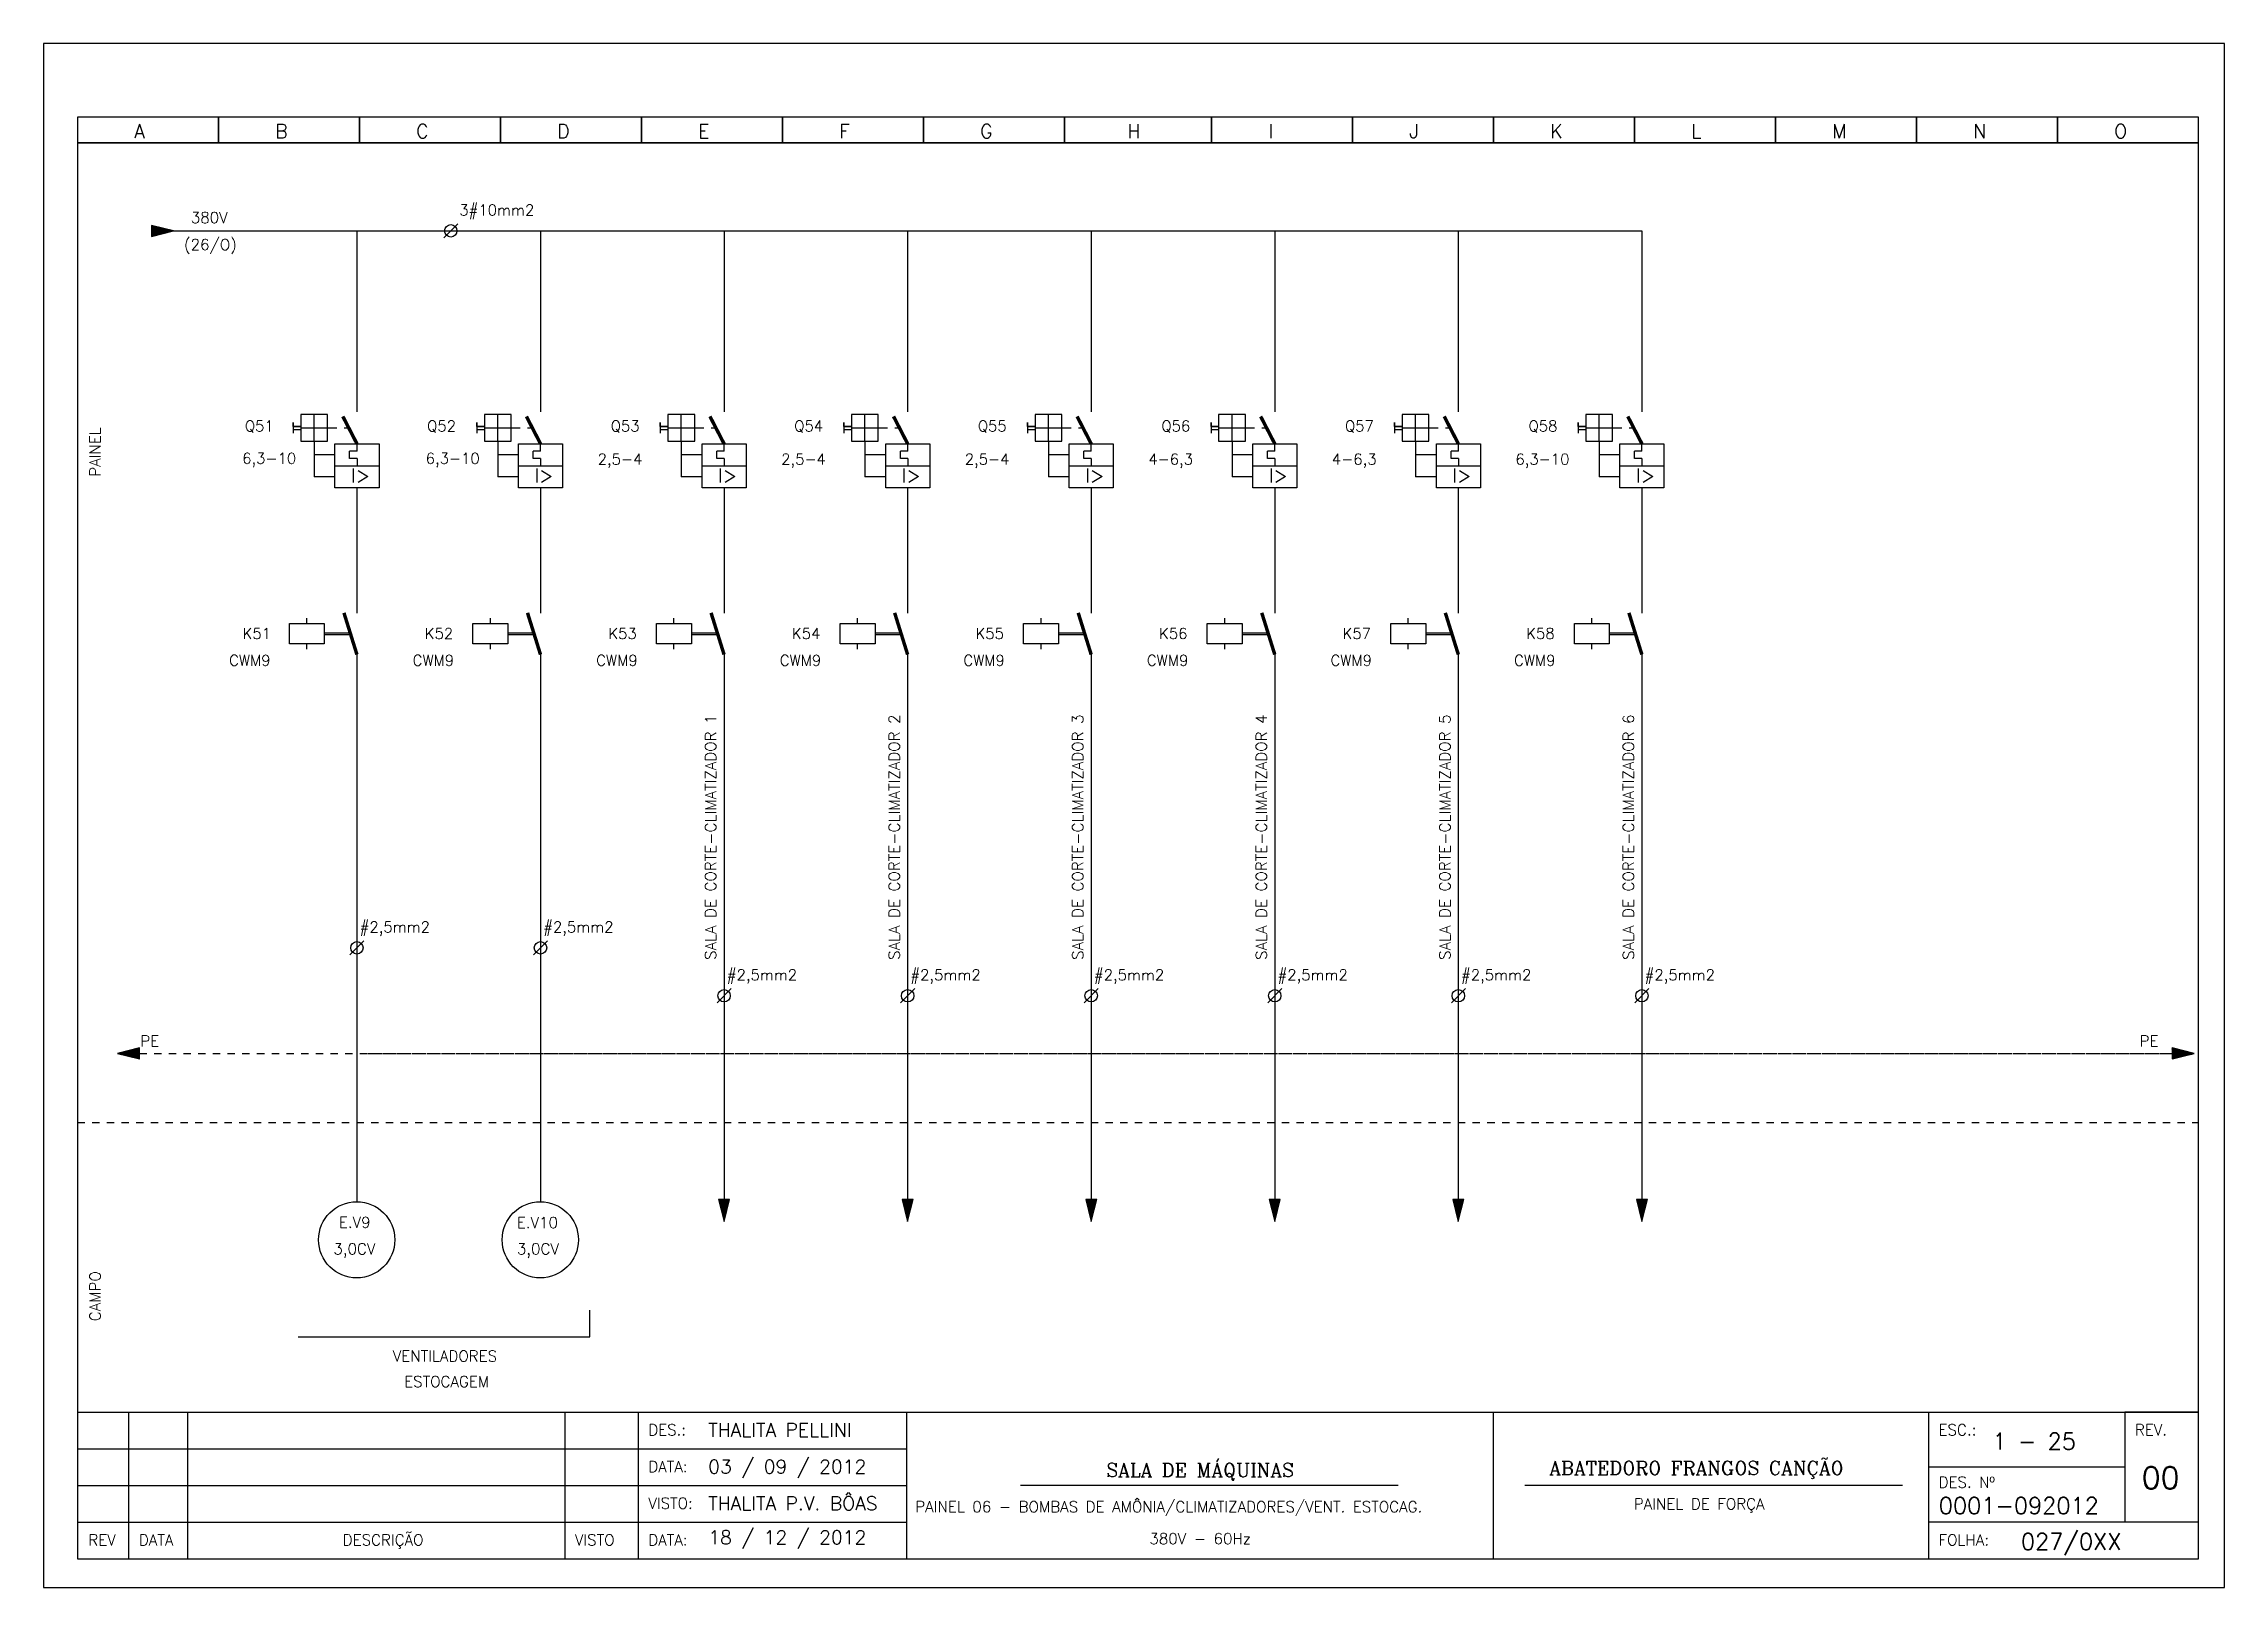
# Model space of a CAD drawing. Header units: millimetres. Extents: x 1974 to 2560, y 1429 to 1567.
# Drawn here: x 2130.07 to 2159.77, y 1470.58 to 1491.61 of the extents above; entities that cross this region are included whole.
import ezdxf

# ---------------------------------------------------------------- set-up
doc = ezdxf.new("R2010")
doc.units = ezdxf.units.MM
for name, pattern in [('DASHDOT2', [0.5, 0.25, -0.125, 0, -0.125]), ('DASHED', [0.75, 0.5, -0.25]), ('HIDDEN2', [0.1875, 0.125, -0.0625])]:
    doc.linetypes.add(name, pattern=pattern)
for name, color, linetype in [('1', 5, 'Continuous'), ('ALIMENTAÇÃO', 6, 'Continuous'), ('CONECTOR_SAK', 2, 'Continuous'), ('DISJUNTOR', 5, 'Continuous'), ('EQUIPAMENTOS', 5, 'Continuous'), ('MARGEM', 1, 'Continuous'), ('MOTORES', 5, 'Continuous'), ('PAINEL', 7, 'Continuous'), ('soft', 5, 'Continuous'), ('TERRA', 3, 'DASHED'), ('TEXTO', 4, 'Continuous'), ('TEXTO_2', 5, 'Continuous'), ('TIMBRE', 7, 'Continuous')]:
    doc.layers.add(name, color=color, linetype=linetype)
doc.styles.add('REGUA60', font='romans.shx', dxfattribs={"height": 2})
doc.styles.add('ROMANC', font='romanc.shx', dxfattribs={"height": 0.55})
doc.styles.add('ROMANS', font='romans.shx', dxfattribs={"height": 37})

msp = doc.modelspace()

# ---------------------------------------------------------------- texts
at = {"style": 'ROMANS'}
for s, p in [('ESC.:', (2155.88, 1472.655)), ('REV.', (2158.555, 1472.655)), ('DES. Nº', (2155.88, 1471.942)), ('PAINEL 06 - BOMBAS DE AMÔNIA/CLIMATIZADORES/VENT. ESTOCAG.', (2141.944, 1471.608)), ('PAINEL DE FORÇA', (2151.73, 1471.646)), ('380V - 60Hz', (2145.133, 1471.173)), ('FOLHA:', (2155.88, 1471.155))]:
    msp.add_text(s, height=0.15, dxfattribs=at).set_placement(p)
at = {"layer": 'TEXTO'}
for s, height, style, p in [('A', 0.188, 'ROMANS', (2131.307, 1490.322)), ('B', 0.188, 'ROMANS', (2133.227, 1490.322)), ('C', 0.188, 'ROMANS', (2135.147, 1490.322)), ('D', 0.188, 'ROMANS', (2137.067, 1490.322)), ('E', 0.188, 'ROMANS', (2138.987, 1490.322)), ('F', 0.188, 'ROMANS', (2140.907, 1490.322)), ('G', 0.188, 'ROMANS', (2142.827, 1490.322)), ('H', 0.188, 'ROMANS', (2144.832, 1490.322)), ('I', 0.188, 'ROMANS', (2146.752, 1490.322)), ('J', 0.188, 'ROMANS', (2148.672, 1490.322)), ('K', 0.188, 'ROMANS', (2150.592, 1490.322)), ('L', 0.188, 'ROMANS', (2152.512, 1490.322)), ('M', 0.188, 'ROMANS', (2154.432, 1490.322)), ('N', 0.188, 'ROMANS', (2156.352, 1490.322)), ('O', 0.188, 'ROMANS', (2158.272, 1490.322)), ('380V', 0.15, 'ROMANS', (2132.078, 1489.165)), ('3#10mm2', 0.148, 'ROMANS', (2135.734, 1489.269)), ('(26/O)', 0.15, 'ROMANS', (2131.985, 1488.797)), ('Q51', 0.148, 'ROMANS', (2132.814, 1486.328)), ('Q52', 0.148, 'ROMANS', (2135.296, 1486.328)), ('Q53', 0.148, 'ROMANS', (2137.796, 1486.328)), ('Q54', 0.148, 'ROMANS', (2140.296, 1486.328)), ('Q55', 0.148, 'ROMANS', (2142.796, 1486.328)), ('Q56', 0.148, 'ROMANS', (2145.296, 1486.328)), ('Q57', 0.148, 'ROMANS', (2147.796, 1486.328)), ('Q58', 0.148, 'ROMANS', (2150.296, 1486.328)), ('6,3-10', 0.148, 'ROMANS', (2132.777, 1485.886)), ('6,3-10', 0.148, 'ROMANS', (2135.277, 1485.886)), ('2,5-4', 0.148, 'ROMANS', (2137.618, 1485.876)), ('2,5-4', 0.148, 'ROMANS', (2140.118, 1485.876)), ('2,5-4', 0.148, 'ROMANS', (2142.618, 1485.876)), ('4-6,3', 0.148, 'ROMANS', (2145.118, 1485.876)), ('4-6,3', 0.148, 'ROMANS', (2147.618, 1485.876)), ('6,3-10', 0.148, 'ROMANS', (2150.118, 1485.876)), ('K51', 0.148, 'ROMANS', (2132.783, 1483.502)), ('K52', 0.148, 'ROMANS', (2135.264, 1483.502)), ('K53', 0.148, 'ROMANS', (2137.764, 1483.502)), ('K54', 0.148, 'ROMANS', (2140.264, 1483.502)), ('K55', 0.148, 'ROMANS', (2142.764, 1483.502)), ('K56', 0.148, 'ROMANS', (2145.264, 1483.502)), ('K57', 0.148, 'ROMANS', (2147.764, 1483.502)), ('K58', 0.148, 'ROMANS', (2150.264, 1483.502)), ('CWM9', 0.148, 'ROMANS', (2132.599, 1483.136)), ('CWM9', 0.148, 'ROMANS', (2135.099, 1483.136)), ('CWM9', 0.148, 'ROMANS', (2137.599, 1483.136)), ('CWM9', 0.148, 'ROMANS', (2140.099, 1483.136)), ('CWM9', 0.148, 'ROMANS', (2142.599, 1483.136)), ('CWM9', 0.148, 'ROMANS', (2145.099, 1483.136)), ('CWM9', 0.148, 'ROMANS', (2147.599, 1483.136)), ('CWM9', 0.148, 'ROMANS', (2150.099, 1483.136)), ('#2,5mm2', 0.148, 'ROMANS', (2134.377, 1479.505)), ('#2,5mm2', 0.148, 'ROMANS', (2136.877, 1479.505)), ('#2,5mm2', 0.148, 'ROMANS', (2139.377, 1478.852)), ('#2,5mm2', 0.148, 'ROMANS', (2141.877, 1478.852)), ('#2,5mm2', 0.148, 'ROMANS', (2144.377, 1478.852)), ('#2,5mm2', 0.148, 'ROMANS', (2146.877, 1478.852)), ('#2,5mm2', 0.148, 'ROMANS', (2149.377, 1478.852)), ('#2,5mm2', 0.148, 'ROMANS', (2151.877, 1478.852)), ('PE', 0.15, 'ROMANS', (2131.391, 1477.95)), ('PE', 0.15, 'ROMANS', (2158.618, 1477.95)), ('E.V9', 0.15, 'REGUA60', (2134.095, 1475.481)), ('E.V10', 0.15, 'REGUA60', (2136.518, 1475.478)), ('3,0CV', 0.15, 'REGUA60', (2134.019, 1475.12)), ('3,0CV', 0.15, 'REGUA60', (2136.519, 1475.12)), ('VENTILADORES', 0.15, 'REGUA60', (2134.828, 1473.66)), ('ESTOCAGEM', 0.15, 'REGUA60', (2134.984, 1473.312)), ('THALITA PELLINI', 0.1875, 'ROMANS', (2139.124, 1472.635)), ('03 / 09 / 2012', 0.1875, 'ROMANS', (2139.124, 1472.135)), ('THALITA P.V. BÔAS', 0.1875, 'ROMANS', (2139.124, 1471.635)), ('18 / 12 / 2012', 0.1875, 'ROMANS', (2139.124, 1471.172))]:
    msp.add_text(s, height=height, dxfattribs=dict(at, style=style)).set_placement(p)
at = {"layer": 'TEXTO', "style": 'REGUA60'}
for s, p in [('PAINEL', (2130.849, 1485.71)), ('SALA DE CORTE-CLIMATIZADOR 1', (2139.232, 1479.13)), ('SALA DE CORTE-CLIMATIZADOR 2', (2141.732, 1479.13)), ('SALA DE CORTE-CLIMATIZADOR 3', (2144.232, 1479.13)), ('SALA DE CORTE-CLIMATIZADOR 4', (2146.732, 1479.13)), ('SALA DE CORTE-CLIMATIZADOR 5', (2149.232, 1479.13)), ('SALA DE CORTE-CLIMATIZADOR 6', (2151.732, 1479.13)), ('CAMPO', (2130.849, 1474.209))]:
    msp.add_text(s, height=0.15, rotation=90, dxfattribs=at).set_placement(p)
at = {"layer": 'TEXTO', "color": 150, "style": 'ROMANS'}
for s, height, p in [('DES.:', 0.15, (2138.309, 1472.655)), ('1 - 25', 0.225, (2156.614, 1472.462)), ('DATA:', 0.15, (2138.309, 1472.155)), ('00', 0.3, (2158.647, 1471.928)), ('VISTO:', 0.15, (2138.309, 1471.655)), ('0001-092012', 0.225, (2155.884, 1471.586)), ('DESCRIÇÃO', 0.15, (2134.147, 1471.155)), ('027/0XX', 0.225, (2157.002, 1471.096)), ('REV', 0.15, (2130.683, 1471.155)), ('DATA', 0.15, (2131.371, 1471.155)), ('VISTO', 0.15, (2137.309, 1471.155)), ('DATA:', 0.15, (2138.309, 1471.155))]:
    msp.add_text(s, height=height, dxfattribs=at).set_placement(p)
at = {"layer": 'TEXTO_2'}
for s, height, style, p in [('I>', 0.1927, 'REGUA60', (2134.256, 1485.632)), ('I>', 0.1927, 'REGUA60', (2136.756, 1485.632)), ('I>', 0.1927, 'REGUA60', (2139.256, 1485.632)), ('I>', 0.1927, 'REGUA60', (2141.756, 1485.632)), ('I>', 0.1927, 'REGUA60', (2144.256, 1485.632)), ('I>', 0.1927, 'REGUA60', (2146.756, 1485.632)), ('I>', 0.1927, 'REGUA60', (2149.256, 1485.632)), ('I>', 0.1927, 'REGUA60', (2151.756, 1485.632)), ('SALA DE MÁQUINAS', 0.1875, 'ROMANC', (2144.545, 1472.088)), ('ABATEDORO FRANGOS CANÇÃO', 0.1875, 'ROMANC', (2150.577, 1472.116))]:
    msp.add_text(s, height=height, dxfattribs=dict(at, style=style)).set_placement(p)

# ---------------------------------------------------------------- hatches: boundary and pattern name
at = {"layer": 'EQUIPAMENTOS'}
for points in [[(2131.84, 1489.059), (2131.54, 1489.134), (2131.54, 1488.984)], [(2139.265, 1475.869), (2139.34, 1475.569), (2139.415, 1475.869)], [(2141.765, 1475.869), (2141.84, 1475.569), (2141.915, 1475.869)], [(2144.265, 1475.869), (2144.34, 1475.569), (2144.415, 1475.869)], [(2146.765, 1475.869), (2146.84, 1475.569), (2146.915, 1475.869)], [(2149.265, 1475.869), (2149.34, 1475.569), (2149.415, 1475.869)], [(2151.765, 1475.869), (2151.84, 1475.569), (2151.915, 1475.869)]]:
    msp.add_hatch(color=256, dxfattribs=at).paths.add_polyline_path(points)
at = {"layer": 'TERRA'}
h = msp.add_hatch(dxfattribs=at)
h.set_pattern_fill('ANSI31', color=256, scale=0.004, angle=180, style=0)
h.set_pattern_definition([(225, (2188.33320223, 1526.47584864), (0.0003535533906, -0.0003535533906), [])])
h.paths.add_polyline_path([(2131.079, 1477.856), (2131.379, 1477.856), (2131.379, 1477.931)])
h.paths.add_polyline_path([(2131.379, 1477.781), (2131.379, 1477.856), (2131.079, 1477.856)])
h = msp.add_hatch(dxfattribs=at)
h.set_pattern_fill('ANSI31', color=256, scale=0.004, style=0)
h.set_pattern_definition([(45, (2102.10874803, 1429.2362611), (-0.0003535533906, 0.0003535533906), [])])
h.paths.add_polyline_path([(2159.363, 1477.856), (2159.063, 1477.856), (2159.063, 1477.781)])
h.paths.add_polyline_path([(2159.063, 1477.931), (2159.063, 1477.856), (2159.363, 1477.856)])

# ---------------------------------------------------------------- linework, layer by layer
for p, q in [((2137.51, 1473.996), (2137.51, 1474.36)), ((2133.539, 1473.996), (2137.51, 1473.996)), ((2159.419, 1472.972), (2158.419, 1472.972))]:
    msp.add_line(p, q)
at = {"layer": '1'}
for p, q in [((2133.94, 1486.557), (2133.576, 1486.557)), ((2133.576, 1486.557), (2133.576, 1486.193)), ((2133.758, 1486.193), (2133.758, 1486.557)), ((2133.94, 1486.193), (2133.94, 1486.557)), ((2136.44, 1486.557), (2136.076, 1486.557)), ((2136.076, 1486.557), (2136.076, 1486.193)), ((2136.258, 1486.193), (2136.258, 1486.557)), ((2136.44, 1486.193), (2136.44, 1486.557)), ((2138.94, 1486.557), (2138.576, 1486.557)), ((2138.576, 1486.557), (2138.576, 1486.193)), ((2138.758, 1486.193), (2138.758, 1486.557)), ((2138.94, 1486.193), (2138.94, 1486.557)), ((2141.44, 1486.557), (2141.076, 1486.557)), ((2141.076, 1486.557), (2141.076, 1486.193)), ((2141.258, 1486.193), (2141.258, 1486.557)), ((2141.44, 1486.193), (2141.44, 1486.557)), ((2143.94, 1486.557), (2143.576, 1486.557)), ((2143.576, 1486.557), (2143.576, 1486.193)), ((2143.758, 1486.193), (2143.758, 1486.557)), ((2143.94, 1486.193), (2143.94, 1486.557)), ((2146.44, 1486.557), (2146.076, 1486.557)), ((2146.076, 1486.557), (2146.076, 1486.193)), ((2146.258, 1486.193), (2146.258, 1486.557)), ((2146.44, 1486.193), (2146.44, 1486.557)), ((2148.94, 1486.557), (2148.576, 1486.557)), ((2148.576, 1486.557), (2148.576, 1486.193)), ((2148.758, 1486.193), (2148.758, 1486.557)), ((2148.94, 1486.193), (2148.94, 1486.557)), ((2151.44, 1486.557), (2151.076, 1486.557)), ((2151.076, 1486.557), (2151.076, 1486.193)), ((2151.258, 1486.193), (2151.258, 1486.557)), ((2151.44, 1486.193), (2151.44, 1486.557)), ((2133.472, 1486.448), (2133.472, 1486.302)), ((2133.472, 1486.396), (2133.472, 1486.448)), ((2133.576, 1486.396), (2133.472, 1486.396)), ((2133.472, 1486.396), (2133.576, 1486.396)), ((2133.472, 1486.354), (2133.576, 1486.354)), ((2133.576, 1486.375), (2133.94, 1486.375)), ((2133.576, 1486.193), (2133.94, 1486.193)), ((2135.972, 1486.448), (2135.972, 1486.302)), ((2135.972, 1486.396), (2135.972, 1486.448)), ((2136.076, 1486.396), (2135.972, 1486.396)), ((2135.972, 1486.396), (2136.076, 1486.396)), ((2135.972, 1486.354), (2136.076, 1486.354)), ((2136.076, 1486.375), (2136.44, 1486.375)), ((2136.076, 1486.193), (2136.44, 1486.193)), ((2138.472, 1486.448), (2138.472, 1486.302)), ((2138.472, 1486.396), (2138.472, 1486.448)), ((2138.576, 1486.396), (2138.472, 1486.396)), ((2138.472, 1486.396), (2138.576, 1486.396)), ((2138.472, 1486.354), (2138.576, 1486.354)), ((2138.576, 1486.375), (2138.94, 1486.375)), ((2138.576, 1486.193), (2138.94, 1486.193)), ((2140.972, 1486.448), (2140.972, 1486.302)), ((2140.972, 1486.396), (2140.972, 1486.448)), ((2141.076, 1486.396), (2140.972, 1486.396)), ((2140.972, 1486.396), (2141.076, 1486.396)), ((2140.972, 1486.354), (2141.076, 1486.354)), ((2141.076, 1486.375), (2141.44, 1486.375)), ((2141.076, 1486.193), (2141.44, 1486.193)), ((2143.472, 1486.448), (2143.472, 1486.302)), ((2143.472, 1486.396), (2143.472, 1486.448)), ((2143.576, 1486.396), (2143.472, 1486.396)), ((2143.472, 1486.396), (2143.576, 1486.396)), ((2143.472, 1486.354), (2143.576, 1486.354)), ((2143.576, 1486.375), (2143.94, 1486.375)), ((2143.576, 1486.193), (2143.94, 1486.193)), ((2145.972, 1486.448), (2145.972, 1486.302)), ((2145.972, 1486.396), (2145.972, 1486.448)), ((2146.076, 1486.396), (2145.972, 1486.396)), ((2145.972, 1486.396), (2146.076, 1486.396)), ((2145.972, 1486.354), (2146.076, 1486.354)), ((2146.076, 1486.375), (2146.44, 1486.375)), ((2146.076, 1486.193), (2146.44, 1486.193)), ((2148.472, 1486.448), (2148.472, 1486.302)), ((2148.472, 1486.396), (2148.472, 1486.448)), ((2148.576, 1486.396), (2148.472, 1486.396)), ((2148.472, 1486.396), (2148.576, 1486.396)), ((2148.472, 1486.354), (2148.576, 1486.354)), ((2148.576, 1486.375), (2148.94, 1486.375)), ((2148.576, 1486.193), (2148.94, 1486.193)), ((2150.972, 1486.448), (2150.972, 1486.302)), ((2150.972, 1486.396), (2150.972, 1486.448)), ((2151.076, 1486.396), (2150.972, 1486.396)), ((2150.972, 1486.396), (2151.076, 1486.396)), ((2150.972, 1486.354), (2151.076, 1486.354)), ((2151.076, 1486.375), (2151.44, 1486.375)), ((2151.076, 1486.193), (2151.44, 1486.193))]:
    msp.add_line(p, q, dxfattribs=at)
at = {"layer": 'ALIMENTAÇÃO', "color": 6}
for p, q in [((2134.34, 1489.059), (2134.34, 1486.595)), ((2136.84, 1489.059), (2136.84, 1486.595)), ((2139.34, 1489.059), (2139.34, 1486.595)), ((2141.84, 1489.059), (2141.84, 1486.595)), ((2144.34, 1489.059), (2144.34, 1486.595)), ((2146.84, 1489.059), (2146.84, 1486.595)), ((2149.34, 1489.059), (2149.34, 1486.595)), ((2151.84, 1489.059), (2151.84, 1486.595)), ((2134.34, 1485.557), (2134.34, 1483.852)), ((2136.84, 1485.557), (2136.84, 1483.852)), ((2139.34, 1485.557), (2139.34, 1483.852)), ((2141.84, 1485.557), (2141.84, 1483.852)), ((2144.34, 1485.557), (2144.34, 1483.852)), ((2146.84, 1485.557), (2146.84, 1483.852)), ((2149.34, 1485.557), (2149.34, 1483.852)), ((2151.84, 1485.557), (2151.84, 1483.852)), ((2134.34, 1483.289), (2134.34, 1475.837)), ((2136.84, 1483.289), (2136.84, 1475.837)), ((2139.34, 1483.289), (2139.34, 1479.295)), ((2141.84, 1483.289), (2141.84, 1479.295)), ((2144.34, 1483.289), (2144.34, 1479.295)), ((2146.84, 1483.289), (2146.84, 1479.295)), ((2149.34, 1483.289), (2149.34, 1479.295)), ((2151.84, 1483.289), (2151.84, 1479.295)), ((2139.34, 1479.295), (2139.34, 1475.869)), ((2141.84, 1479.295), (2141.84, 1475.869)), ((2144.34, 1479.295), (2144.34, 1475.869)), ((2146.84, 1479.295), (2146.84, 1475.869)), ((2149.34, 1479.295), (2149.34, 1475.869)), ((2151.84, 1479.295), (2151.84, 1475.869))]:
    msp.add_line(p, q, dxfattribs=at)
at = {"layer": 'CONECTOR_SAK'}
for p, q in [((2135.713, 1489.156), (2135.523, 1488.963)), ((2134.436, 1479.392), (2134.245, 1479.199)), ((2136.936, 1479.392), (2136.745, 1479.199)), ((2139.436, 1478.739), (2139.245, 1478.546)), ((2141.936, 1478.739), (2141.745, 1478.546)), ((2144.436, 1478.739), (2144.245, 1478.546)), ((2146.936, 1478.739), (2146.745, 1478.546)), ((2149.436, 1478.739), (2149.245, 1478.546)), ((2151.936, 1478.739), (2151.745, 1478.546))]:
    msp.add_line(p, q, dxfattribs=at)
for centre in [(2135.618, 1489.059), (2134.34, 1479.295), (2136.84, 1479.295), (2139.34, 1478.642), (2141.84, 1478.642), (2144.34, 1478.642), (2146.84, 1478.642), (2149.34, 1478.642), (2151.84, 1478.642)]:
    msp.add_circle(centre, 0.0846, dxfattribs=at)
at = {"layer": 'DISJUNTOR'}
for p, q in [((2133.758, 1486.193), (2133.758, 1485.707)), ((2136.258, 1486.193), (2136.258, 1485.707)), ((2138.758, 1486.193), (2138.758, 1485.707)), ((2141.258, 1486.193), (2141.258, 1485.707)), ((2143.758, 1486.193), (2143.758, 1485.707)), ((2146.258, 1486.193), (2146.258, 1485.707)), ((2148.758, 1486.193), (2148.758, 1485.707)), ((2151.258, 1486.193), (2151.258, 1485.707)), ((2134.04, 1486.007), (2133.758, 1486.007)), ((2134.341, 1486.058), (2134.241, 1486.058)), ((2134.241, 1485.958), (2134.241, 1486.058)), ((2134.341, 1485.958), (2134.241, 1485.958)), ((2134.341, 1486.058), (2134.341, 1486.158)), ((2134.341, 1485.958), (2134.341, 1485.858)), ((2136.54, 1486.007), (2136.258, 1486.007)), ((2136.841, 1486.058), (2136.741, 1486.058)), ((2136.741, 1485.958), (2136.741, 1486.058)), ((2136.841, 1485.958), (2136.741, 1485.958)), ((2136.841, 1486.058), (2136.841, 1486.158)), ((2136.841, 1485.958), (2136.841, 1485.858)), ((2139.04, 1486.007), (2138.758, 1486.007)), ((2139.341, 1486.058), (2139.241, 1486.058)), ((2139.241, 1485.958), (2139.241, 1486.058)), ((2139.341, 1485.958), (2139.241, 1485.958)), ((2139.341, 1486.058), (2139.341, 1486.158)), ((2139.341, 1485.958), (2139.341, 1485.858)), ((2141.54, 1486.007), (2141.258, 1486.007)), ((2141.841, 1486.058), (2141.741, 1486.058)), ((2141.741, 1485.958), (2141.741, 1486.058)), ((2141.841, 1485.958), (2141.741, 1485.958)), ((2141.841, 1486.058), (2141.841, 1486.158)), ((2141.841, 1485.958), (2141.841, 1485.858)), ((2144.04, 1486.007), (2143.758, 1486.007)), ((2144.341, 1486.058), (2144.241, 1486.058)), ((2144.241, 1485.958), (2144.241, 1486.058)), ((2144.341, 1485.958), (2144.241, 1485.958)), ((2144.341, 1486.058), (2144.341, 1486.158)), ((2144.341, 1485.958), (2144.341, 1485.858)), ((2146.54, 1486.007), (2146.258, 1486.007)), ((2146.841, 1486.058), (2146.741, 1486.058)), ((2146.741, 1485.958), (2146.741, 1486.058)), ((2146.841, 1485.958), (2146.741, 1485.958)), ((2146.841, 1486.058), (2146.841, 1486.158)), ((2146.841, 1485.958), (2146.841, 1485.858)), ((2149.04, 1486.007), (2148.758, 1486.007)), ((2149.341, 1486.058), (2149.241, 1486.058)), ((2149.241, 1485.958), (2149.241, 1486.058)), ((2149.341, 1485.958), (2149.241, 1485.958)), ((2149.341, 1486.058), (2149.341, 1486.158)), ((2149.341, 1485.958), (2149.341, 1485.858)), ((2151.54, 1486.007), (2151.258, 1486.007)), ((2151.841, 1486.058), (2151.741, 1486.058)), ((2151.741, 1485.958), (2151.741, 1486.058)), ((2151.841, 1485.958), (2151.741, 1485.958)), ((2151.841, 1486.058), (2151.841, 1486.158)), ((2151.841, 1485.958), (2151.841, 1485.858)), ((2134.04, 1485.707), (2133.758, 1485.707)), ((2134.041, 1485.858), (2134.641, 1485.858)), ((2136.54, 1485.707), (2136.258, 1485.707)), ((2136.541, 1485.858), (2137.141, 1485.858)), ((2139.04, 1485.707), (2138.758, 1485.707)), ((2139.041, 1485.858), (2139.641, 1485.858)), ((2141.54, 1485.707), (2141.258, 1485.707)), ((2141.541, 1485.858), (2142.141, 1485.858)), ((2144.04, 1485.707), (2143.758, 1485.707)), ((2144.041, 1485.858), (2144.641, 1485.858)), ((2146.54, 1485.707), (2146.258, 1485.707)), ((2146.541, 1485.858), (2147.141, 1485.858)), ((2149.04, 1485.707), (2148.758, 1485.707)), ((2149.041, 1485.858), (2149.641, 1485.858)), ((2151.54, 1485.707), (2151.258, 1485.707)), ((2151.541, 1485.858), (2152.141, 1485.858))]:
    msp.add_line(p, q, dxfattribs=at)
at = {"layer": 'DISJUNTOR', "linetype": 'HIDDEN2'}
for p, q in [((2133.94, 1486.375), (2134.24, 1486.375)), ((2136.44, 1486.375), (2136.74, 1486.375)), ((2138.94, 1486.375), (2139.24, 1486.375)), ((2141.44, 1486.375), (2141.74, 1486.375)), ((2143.94, 1486.375), (2144.24, 1486.375)), ((2146.44, 1486.375), (2146.74, 1486.375)), ((2148.94, 1486.375), (2149.24, 1486.375)), ((2151.44, 1486.375), (2151.74, 1486.375))]:
    msp.add_line(p, q, dxfattribs=at)
at = {"layer": 'DISJUNTOR', "const_width": 0.0472}
for points in [[(2134.341, 1486.158), (2134.148, 1486.532)], [(2136.841, 1486.158), (2136.648, 1486.532)], [(2139.341, 1486.158), (2139.148, 1486.532)], [(2141.841, 1486.158), (2141.648, 1486.532)], [(2144.341, 1486.158), (2144.148, 1486.532)], [(2146.841, 1486.158), (2146.648, 1486.532)], [(2149.341, 1486.158), (2149.148, 1486.532)], [(2151.841, 1486.158), (2151.648, 1486.532)]]:
    msp.add_lwpolyline(points, dxfattribs=at)
at = {"layer": 'DISJUNTOR'}
for points in [[(2134.041, 1486.158), (2134.641, 1486.158), (2134.641, 1485.558), (2134.041, 1485.558)], [(2136.541, 1486.158), (2137.141, 1486.158), (2137.141, 1485.558), (2136.541, 1485.558)], [(2139.041, 1486.158), (2139.641, 1486.158), (2139.641, 1485.558), (2139.041, 1485.558)], [(2141.541, 1486.158), (2142.141, 1486.158), (2142.141, 1485.558), (2141.541, 1485.558)], [(2144.041, 1486.158), (2144.641, 1486.158), (2144.641, 1485.558), (2144.041, 1485.558)], [(2146.541, 1486.158), (2147.141, 1486.158), (2147.141, 1485.558), (2146.541, 1485.558)], [(2149.041, 1486.158), (2149.641, 1486.158), (2149.641, 1485.558), (2149.041, 1485.558)], [(2151.541, 1486.158), (2152.141, 1486.158), (2152.141, 1485.558), (2151.541, 1485.558)]]:
    msp.add_lwpolyline(points, close=True, dxfattribs=at)
at = {"layer": 'EQUIPAMENTOS'}
for p, q in [((2133.658, 1483.713), (2133.658, 1483.784)), ((2133.896, 1483.583), (2134.248, 1483.583)), ((2133.896, 1483.563), (2134.255, 1483.563)), ((2136.158, 1483.713), (2136.158, 1483.784)), ((2136.396, 1483.583), (2136.748, 1483.583)), ((2136.396, 1483.563), (2136.755, 1483.563)), ((2138.658, 1483.713), (2138.658, 1483.784)), ((2138.896, 1483.583), (2139.248, 1483.583)), ((2138.896, 1483.563), (2139.255, 1483.563)), ((2141.158, 1483.713), (2141.158, 1483.784)), ((2141.396, 1483.583), (2141.748, 1483.583)), ((2141.396, 1483.563), (2141.755, 1483.563)), ((2143.658, 1483.713), (2143.658, 1483.784)), ((2143.896, 1483.583), (2144.248, 1483.583)), ((2143.896, 1483.563), (2144.255, 1483.563)), ((2146.158, 1483.713), (2146.158, 1483.784)), ((2146.396, 1483.583), (2146.748, 1483.583)), ((2146.396, 1483.563), (2146.755, 1483.563)), ((2148.658, 1483.713), (2148.658, 1483.784)), ((2148.896, 1483.583), (2149.248, 1483.583)), ((2148.896, 1483.563), (2149.255, 1483.563)), ((2151.158, 1483.713), (2151.158, 1483.784)), ((2151.396, 1483.583), (2151.748, 1483.583)), ((2151.396, 1483.563), (2151.755, 1483.563)), ((2133.658, 1483.363), (2133.658, 1483.434)), ((2136.158, 1483.363), (2136.158, 1483.434)), ((2138.658, 1483.363), (2138.658, 1483.434)), ((2141.158, 1483.363), (2141.158, 1483.434)), ((2143.658, 1483.363), (2143.658, 1483.434)), ((2146.158, 1483.363), (2146.158, 1483.434)), ((2148.658, 1483.363), (2148.658, 1483.434)), ((2151.158, 1483.363), (2151.158, 1483.434))]:
    msp.add_line(p, q, dxfattribs=at)
for points in [[(2131.54, 1488.984), (2131.84, 1489.059), (2131.54, 1489.134), (2131.54, 1488.984)], [(2139.265, 1475.869), (2139.34, 1475.569), (2139.415, 1475.869), (2139.265, 1475.869)], [(2141.765, 1475.869), (2141.84, 1475.569), (2141.915, 1475.869), (2141.765, 1475.869)], [(2144.265, 1475.869), (2144.34, 1475.569), (2144.415, 1475.869), (2144.265, 1475.869)], [(2146.765, 1475.869), (2146.84, 1475.569), (2146.915, 1475.869), (2146.765, 1475.869)], [(2149.265, 1475.869), (2149.34, 1475.569), (2149.415, 1475.869), (2149.265, 1475.869)], [(2151.765, 1475.869), (2151.84, 1475.569), (2151.915, 1475.869), (2151.765, 1475.869)]]:
    msp.add_lwpolyline(points, dxfattribs=at)
at = {"layer": 'EQUIPAMENTOS', "const_width": 0.0472}
for points in [[(2134.34, 1483.289), (2134.163, 1483.857)], [(2136.84, 1483.289), (2136.663, 1483.857)], [(2139.34, 1483.289), (2139.163, 1483.857)], [(2141.84, 1483.289), (2141.663, 1483.857)], [(2144.34, 1483.289), (2144.163, 1483.857)], [(2146.84, 1483.289), (2146.663, 1483.857)], [(2149.34, 1483.289), (2149.163, 1483.857)], [(2151.84, 1483.289), (2151.663, 1483.857)]]:
    msp.add_lwpolyline(points, dxfattribs=at)
at = {"layer": 'EQUIPAMENTOS'}
for points in [[(2133.42, 1483.434), (2133.42, 1483.713), (2133.896, 1483.713), (2133.896, 1483.434)], [(2135.92, 1483.434), (2135.92, 1483.713), (2136.396, 1483.713), (2136.396, 1483.434)], [(2138.42, 1483.434), (2138.42, 1483.713), (2138.896, 1483.713), (2138.896, 1483.434)], [(2140.92, 1483.434), (2140.92, 1483.713), (2141.396, 1483.713), (2141.396, 1483.434)], [(2143.42, 1483.434), (2143.42, 1483.713), (2143.896, 1483.713), (2143.896, 1483.434)], [(2145.92, 1483.434), (2145.92, 1483.713), (2146.396, 1483.713), (2146.396, 1483.434)], [(2148.42, 1483.434), (2148.42, 1483.713), (2148.896, 1483.713), (2148.896, 1483.434)], [(2150.92, 1483.434), (2150.92, 1483.713), (2151.396, 1483.713), (2151.396, 1483.434)]]:
    msp.add_lwpolyline(points, close=True, dxfattribs=at)
at = {"layer": 'MARGEM', "color": 7}
msp.add_lwpolyline([(2130.073, 1470.584), (2159.773, 1470.584), (2159.773, 1491.609), (2130.073, 1491.609)], close=True, dxfattribs=at)
at = {"layer": 'MOTORES'}
for centre in [(2134.337, 1475.318), (2136.837, 1475.318)]:
    msp.add_circle(centre, 0.519, dxfattribs=at)
at = {"layer": 'PAINEL', "color": 12, "linetype": 'HIDDEN2', "ltscale": 0.005}
msp.add_line((2130.535, 1476.916), (2159.419, 1476.916), dxfattribs=at)
at = {"layer": 'soft'}
msp.add_line((2131.606, 1489.059), (2151.84, 1489.059), dxfattribs=at)
at = {"layer": 'TERRA', "linetype": 'DASHDOT2', "ltscale": 0.0025}
for p, q in [((2131.379, 1477.856), (2159.063, 1477.856)), ((2131.379, 1477.856), (2159.063, 1477.856)), ((2134.49, 1477.856), (2159.363, 1477.856))]:
    msp.add_line(p, q, dxfattribs=at)
at = {"layer": 'TERRA'}
for points in [[(2131.379, 1477.931), (2131.079, 1477.856), (2131.379, 1477.781), (2131.379, 1477.931)], [(2131.379, 1477.931), (2131.079, 1477.856), (2131.379, 1477.781), (2131.379, 1477.931)], [(2159.063, 1477.781), (2159.363, 1477.856), (2159.063, 1477.931), (2159.063, 1477.781)], [(2159.063, 1477.781), (2159.363, 1477.856), (2159.063, 1477.931), (2159.063, 1477.781)]]:
    msp.add_lwpolyline(points, dxfattribs=at)
at = {"layer": 'TIMBRE', "color": 12}
msp.add_line((2159.419, 1490.609), (2130.535, 1490.609), dxfattribs=at)
at = {"layer": 'TIMBRE'}
for p, q in [((2130.535, 1472.972), (2159.419, 1472.972)), ((2131.235, 1470.972), (2131.235, 1472.972)), ((2132.035, 1470.972), (2132.035, 1472.972)), ((2137.173, 1472.972), (2137.173, 1470.972)), ((2138.173, 1470.972), (2138.173, 1472.972)), ((2141.826, 1472.972), (2141.826, 1470.972)), ((2149.816, 1472.972), (2149.816, 1470.972)), ((2155.743, 1472.972), (2155.743, 1470.972)), ((2158.419, 1472.972), (2158.419, 1471.472)), ((2130.535, 1472.472), (2141.826, 1472.472)), ((2130.535, 1471.972), (2141.826, 1471.972)), ((2148.52, 1471.972), (2143.376, 1471.972)), ((2155.391, 1471.972), (2150.247, 1471.972)), ((2158.419, 1472.222), (2155.743, 1472.222)), ((2130.535, 1471.472), (2141.826, 1471.472)), ((2159.419, 1471.472), (2155.743, 1471.472))]:
    msp.add_line(p, q, dxfattribs=at)
at = {"layer": 'TIMBRE', "color": 12}
for points in [[(2130.535, 1490.259), (2132.455, 1490.259), (2132.455, 1490.609), (2130.535, 1490.609)], [(2132.455, 1490.259), (2134.375, 1490.259), (2134.375, 1490.609), (2132.455, 1490.609)], [(2134.375, 1490.259), (2136.295, 1490.259), (2136.295, 1490.609), (2134.375, 1490.609)], [(2136.295, 1490.259), (2138.215, 1490.259), (2138.215, 1490.609), (2136.295, 1490.609)], [(2138.215, 1490.259), (2140.135, 1490.259), (2140.135, 1490.609), (2138.215, 1490.609)], [(2140.135, 1490.259), (2142.055, 1490.259), (2142.055, 1490.609), (2140.135, 1490.609)], [(2142.055, 1490.259), (2143.975, 1490.259), (2143.975, 1490.609), (2142.055, 1490.609)], [(2143.975, 1490.259), (2145.979, 1490.259), (2145.979, 1490.609), (2143.975, 1490.609)], [(2145.979, 1490.259), (2147.899, 1490.259), (2147.899, 1490.609), (2145.979, 1490.609)], [(2147.899, 1490.259), (2149.819, 1490.259), (2149.819, 1490.609), (2147.899, 1490.609)], [(2149.819, 1490.259), (2151.739, 1490.259), (2151.739, 1490.609), (2149.819, 1490.609)], [(2151.739, 1490.259), (2153.659, 1490.259), (2153.659, 1490.609), (2151.739, 1490.609)], [(2153.659, 1490.259), (2155.579, 1490.259), (2155.579, 1490.609), (2153.659, 1490.609)], [(2155.579, 1490.259), (2157.499, 1490.259), (2157.499, 1490.609), (2155.579, 1490.609)], [(2157.499, 1490.259), (2159.419, 1490.259), (2159.419, 1490.609), (2157.499, 1490.609)], [(2130.535, 1470.972), (2159.419, 1470.972), (2159.419, 1490.259), (2130.535, 1490.259)]]:
    msp.add_lwpolyline(points, close=True, dxfattribs=at)

msp.set_redraw_order([(e.dxf.handle, doc.entitydb.next_handle()) for e in msp.query("TEXT MTEXT ATTDEF DIMENSION ARC_DIMENSION")])  # texts and dimensions are drawn at this point

doc.saveas('drawing.dxf')
